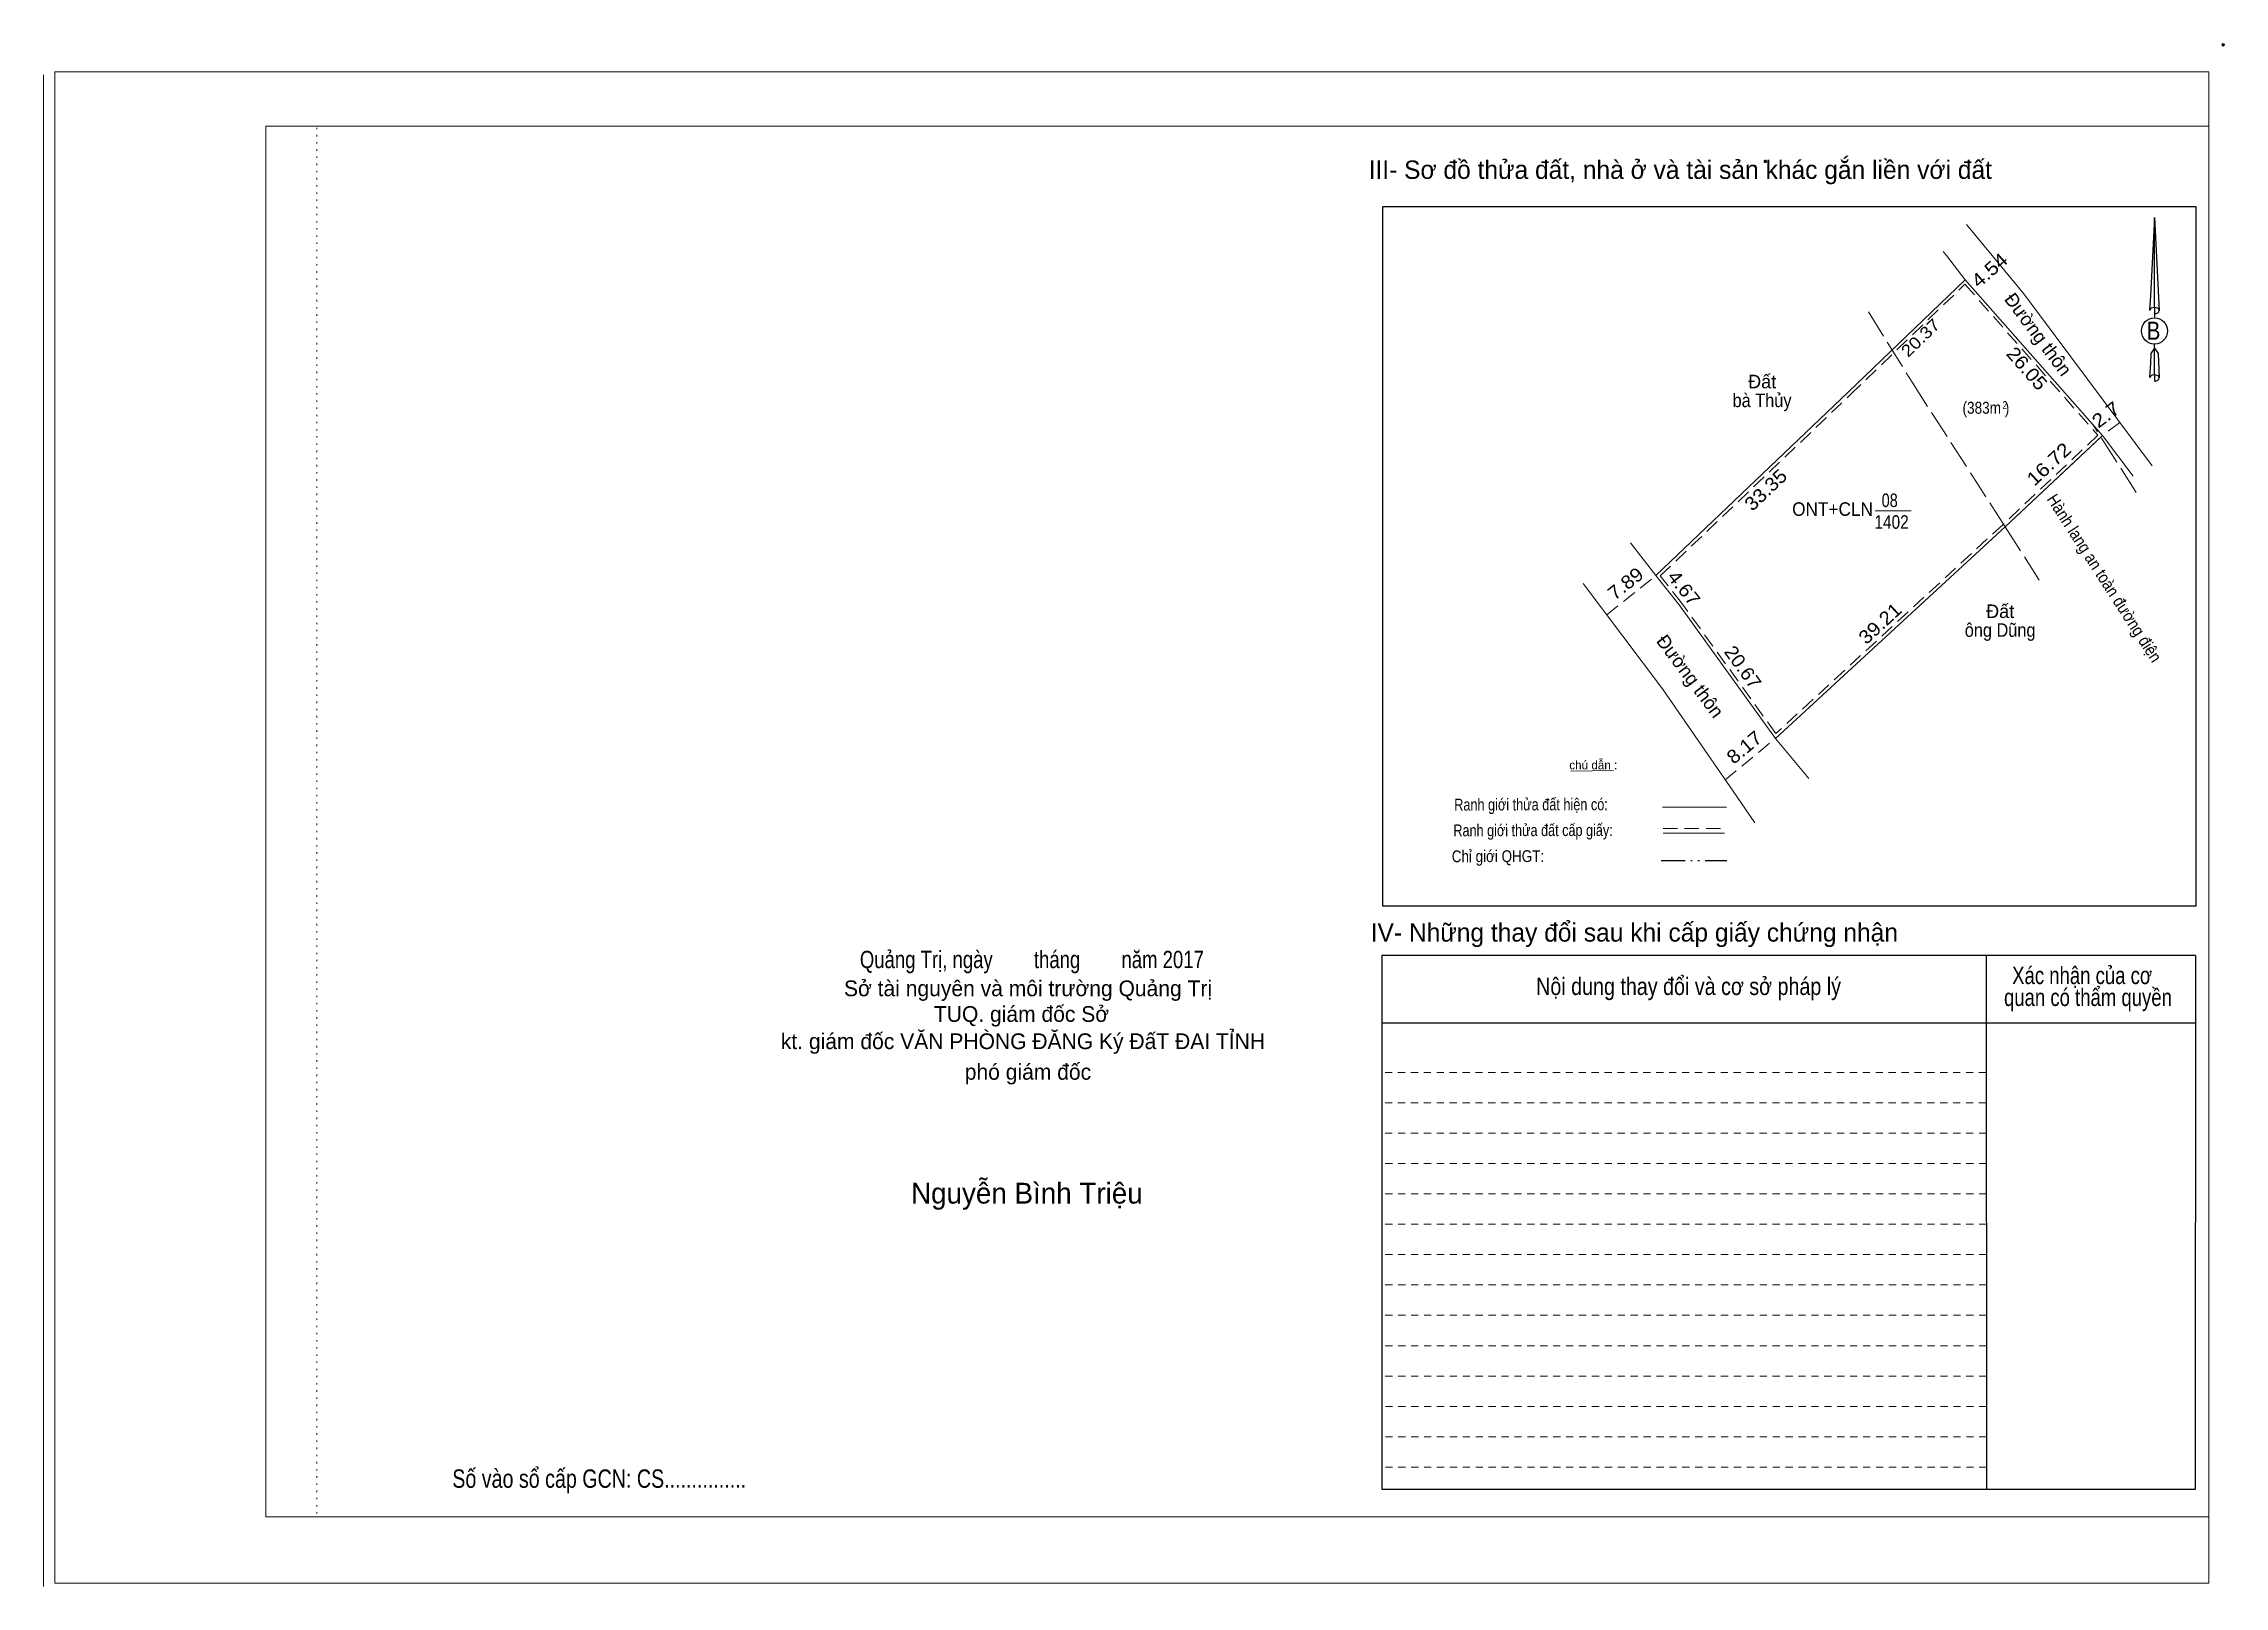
# Model space of a CAD drawing. Header units: metres. Extents: x 551114 to 552200, y 1840381 to 1841018.
# Drawn here: x 551348.1 to 551621.7, y 1840380.8 to 1840574.4 of the extents above; entities that cross this region are included whole.
import ezdxf
from ezdxf.enums import TextEntityAlignment as Align

# ---------------------------------------------------------------- set-up
doc = ezdxf.new("R2010")
doc.units = ezdxf.units.M
doc.header["$LTSCALE"] = 0.6
doc.header["$PDMODE"] = 32
doc.header["$PDSIZE"] = 0.3
for name, pattern in [('DASH_DOUBLE_DOT', [9.2, 5, -1.2, 0.3, -1.2, 0.3, -1.2]), ('DOTTED', [1.5, 0.3, -1.2]), ('LONG_DASHED', [7.5, 6, -1.5]), ('MEDIUM_DASHED', [4.5, 3, -1.5]), ('SHORT_DASHED', [2.7, 1.5, -1.2])]:
    doc.linetypes.add(name, pattern=pattern)
for name, color, linetype, lineweight in [('1', 7, 'Continuous', 13), ('18', 7, 'Continuous', 25), ('28', 7, 'SHORT_DASHED', 13), ('3', 7, 'MEDIUM_DASHED', 13), ('5', 7, 'Continuous', 13), ('55', 7, 'Continuous', 13), ('7', 7, 'Continuous', 13)]:
    doc.layers.add(name, color=color, linetype=linetype, lineweight=lineweight)
doc.layers.add('8', color=7, linetype='Continuous')
doc.layers.add('9', color=7, linetype='Continuous')

msp = doc.modelspace()

# ---------------------------------------------------------------- texts
at = {"layer": '18'}
for s, height, width, p in [('B', 2.276, 0.85, (551612.805, 1840537.24)), ('Quảng Trị, ngày        tháng        năm 2017', 2.173, 0.8, (551472.08, 1840458.4))]:
    msp.add_text(s, height=height, dxfattribs=dict(at, width=width)).set_placement(p, align=Align.CENTER)
msp.add_text('Sở tài nguyên và môi trường Quảng Trị', height=1.975, dxfattribs=at).set_placement((551471.6, 1840454.88), align=Align.CENTER)
at = {"layer": '28'}
for s, p in [('III- Sơ đồ thửa đất, nhà ở và tài sản khác gắn liền với đất', (551553.435, 1840557.43)), ('IV- Những thay đổi sau khi cấp giấy chứng nhận', (551547.67, 1840461.73))]:
    msp.add_text(s, height=2.305, dxfattribs=at).set_placement(p, align=Align.CENTER)
for s, width, p in [('Nội dung thay đổi và cơ sở pháp lý', 0.85, (551554.475, 1840455.03)), ('Xác nhận của cơ', 0.8, (551603.85, 1840456.4)), (' quan có thẩm quyền', 0.8, (551604.26, 1840453.65))]:
    msp.add_text(s, height=2.173, dxfattribs=dict(at, width=width)).set_placement(p, align=Align.CENTER)
at = {"layer": '3'}
for s, height, width, p in [('(383m )', 1.5, 0.85, (551591.78, 1840527.96)), ('2', 1, 0.75, (551594.155, 1840528.54))]:
    msp.add_text(s, height=height, dxfattribs=dict(at, width=width)).set_placement(p, align=Align.CENTER)
at = {"layer": '3', "width": 0.9}
msp.add_text('Hành lang an toàn đường điện', height=1.5, rotation=302.828, dxfattribs=at).set_placement((551606.0136, 1840506.9266), align=Align.CENTER)
at = {"layer": '55'}
msp.add_text('chú dẫn :', height=1.096, rotation=359.974, dxfattribs=at).set_placement((551542.5198, 1840483.3385), align=Align.CENTER)
for s, height, width, p in [('Ranh giới thửa đất hiện có:', 1.488, 0.8, (551534.7082, 1840478.1931)), ('Ranh giới thửa đất cấp giấy:', 1.482, 0.8, (551534.9633, 1840474.9639)), ('Chỉ giới QHGT:', 1.482, 0.85, (551530.5583, 1840471.7037))]:
    msp.add_text(s, height=height, rotation=0.135, dxfattribs=dict(at, width=width)).set_placement(p, align=Align.CENTER)
at = {"layer": '7'}
for s, height, rotation, width, p in [('4.54', 1.7, 41.34, 1.15, (551592.7886, 1840545.3283)), ('20.37', 1.5, 43.926, 1.15, (551584.0947, 1840536.9483)), ('26.05', 1.7, 311.374, 1.1, (551596.288, 1840533.0768)), ('2.7', 1.7, 36.912, 1.15, (551607.3495, 1840527.1689)), ('16.72', 1.7, 43.159, 1.15, (551600.2586, 1840521.0304)), ('33.35', 1.7, 43.603, 1.1, (551564.7388, 1840517.797)), ('7.89', 1.7, 38.671, 1.1, (551547.0989, 1840505.9858)), ('4.67', 1.7, 308.66, 1.1, (551553.2332, 1840505.556)), ('39.21', 1.7, 42.643, 1.1, (551579.0692, 1840501.0258)), ('20.67', 1.7, 305.766, 1.05, (551560.5951, 1840495.6618)), ('8.17', 1.7, 39.734, 1.1, (551562.0117, 1840485.4555))]:
    msp.add_text(s, height=height, rotation=rotation, dxfattribs=dict(at, width=width)).set_placement(p, align=Align.CENTER)
for p in [(551597.6547, 1840537.4134), (551553.9947, 1840494.5234)]:
    msp.add_text('Đường thôn', height=1.7, rotation=306.732, dxfattribs=at).set_placement(p, align=Align.CENTER)
for p in [(551563.705, 1840531.15), (551593.565, 1840502.33)]:
    msp.add_text('Đất', height=1.7, dxfattribs=at).set_placement(p, align=Align.CENTER)
for s, width, p in [('bà Thủy', 0.9, (551563.695, 1840528.79)), ('08', 0.8, (551579.71, 1840516.25)), ('ONT+CLN', 0.95, (551572.54, 1840515.15)), ('1402', 0.85, (551579.945, 1840513.53)), ('ông Dũng', 0.9, (551593.565, 1840499.97))]:
    msp.add_text(s, height=1.7, dxfattribs=dict(at, width=width)).set_placement(p, align=Align.CENTER)
at = {"layer": '8'}
for s, height, p in [('TUQ. giám đốc Sở', 1.975, (551470.78, 1840451.66)), ('kt. giám đốc VĂN PHÒNG ĐĂNG Ký ĐấT ĐAI TỈNH', 1.975, (551470.965, 1840448.24)), ('phó giám đốc', 1.975, (551471.59, 1840444.4)), ('Nguyễn Bình Triệu', 2.607, (551471.455, 1840428.86))]:
    msp.add_text(s, height=height, dxfattribs=at).set_placement(p, align=Align.CENTER)
at = {"layer": '9', "width": 0.8}
msp.add_text('Số vào sổ cấp GCN: CS...............', height=2.305, dxfattribs=at).set_placement((551417.795, 1840393.2), align=Align.CENTER)

# ---------------------------------------------------------------- linework, layer by layer
at = {"layer": '1'}
for p, q in [((551348.09, 1840570.47), (551348.09, 1840380.83)), ((551375.99, 1840564.03), (551619.75, 1840564.03)), ((551375.99, 1840564.03), (551375.99, 1840389.54)), ((551619.75, 1840564.03), (551619.75, 1840388.07)), ((551375.99, 1840389.54), (551619.75, 1840389.54))]:
    msp.add_line(p, q, dxfattribs=at)
at = {"layer": '1', "linetype": 'DOTTED'}
msp.add_line((551382.38, 1840563.84), (551382.38, 1840389.36), dxfattribs=at)
at = {"layer": '1'}
msp.add_lwpolyline([(551349.51, 1840381.24), (551619.75, 1840381.24), (551619.75, 1840570.88), (551349.51, 1840570.88)], close=True, dxfattribs=at)
msp.add_lwpolyline([(551385.86, 1840564.03), (551619.75, 1840564.03), (551619.75, 1840389.54), (551385.86, 1840389.54)], dxfattribs=at)
at = {"layer": '18'}
for p, q in [((551612.92, 1840552.57), (551613.53, 1840540.92)), ((551612.92, 1840552.57), (551613.53, 1840540.92)), ((551612.92, 1840552.57), (551613.53, 1840540.92)), ((551612.41, 1840542.75), (551612.32, 1840540.95)), ((551612.92, 1840541.32), (551612.92, 1840540.87)), ((551612.92, 1840540.87), (551612.92, 1840540.53)), ((551612.92, 1840540.53), (551612.92, 1840540.08)), ((551612.92, 1840540.53), (551612.92, 1840540.08)), ((551612.92, 1840540.53), (551612.92, 1840540.08)), ((551613.53, 1840540.92), (551613.53, 1840540.95)), ((551612.92, 1840536.17), (551612.92, 1840536.69)), ((551612.92, 1840536.17), (551612.92, 1840536.69)), ((551612.92, 1840536.17), (551612.92, 1840536.69)), ((551612.92, 1840536.17), (551613.38, 1840535.52)), ((551612.92, 1840536.17), (551613.38, 1840535.52)), ((551612.92, 1840536.17), (551613.38, 1840535.52)), ((551613.38, 1840535.52), (551613.53, 1840532.47)), ((551613.38, 1840535.52), (551613.53, 1840532.47)), ((551613.38, 1840535.52), (551613.53, 1840532.47)), ((551612.92, 1840532.87), (551612.92, 1840532.43)), ((551612.92, 1840532.43), (551612.92, 1840532.08)), ((551613.53, 1840532.47), (551613.53, 1840532.49))]:
    msp.add_line(p, q, dxfattribs=at)
for points in [[(551612.92, 1840541.32), (551612.92, 1840552.57), (551612.41, 1840542.75)], [(551612.92, 1840532.87), (551612.92, 1840536.17), (551612.49, 1840535.52), (551612.41, 1840534.29), (551612.32, 1840532.49)]]:
    msp.add_lwpolyline(points, dxfattribs=at)
msp.add_ellipse((551612.9264, 1840538.348), major_axis=(0, 1.6567), ratio=0.983453, dxfattribs=at)
for centre, start_param, end_param in [((551612.927, 1840540.9008), 1.57079633, 3.07445202), ((551612.927, 1840540.9008), 0.06714063, 1.57079633), ((551612.927, 1840540.9008), 4.71238898, 6.28318531), ((551612.927, 1840532.4455), 2.49106941, 3.07427841), ((551612.927, 1840532.4455), 1.57079633, 2.49106941), ((551612.927, 1840532.4455), 0.06714063, 1.57079633), ((551612.927, 1840532.4455), 4.71238898, 6.28318531)]:
    msp.add_ellipse(centre, major_axis=(0.5973, 0), ratio=0.655448, start_param=start_param, end_param=end_param, dxfattribs=at)
at = {"layer": '28', "linetype": 'Continuous', "lineweight": 25}
for p, q in [((551516.07, 1840553.94), (551516.07, 1840466.17)), ((551618.17, 1840466.17), (551516.07, 1840466.17)), ((551591.8, 1840459.99), (551591.85, 1840392.98)), ((551618.06, 1840459.99), (551618.02, 1840392.98)), ((551618.06, 1840451.48), (551515.98, 1840451.48)), ((551618.02, 1840392.98), (551515.98, 1840392.98))]:
    msp.add_line(p, q, dxfattribs=at)
at = {"layer": '28'}
for p, q in [((551591.81, 1840445.31), (551515.98, 1840445.31)), ((551591.81, 1840441.51), (551515.98, 1840441.51)), ((551591.82, 1840437.7), (551515.98, 1840437.7)), ((551591.83, 1840433.89), (551515.98, 1840433.89)), ((551591.83, 1840430.08), (551515.98, 1840430.08)), ((551591.83, 1840426.28), (551515.98, 1840426.28)), ((551591.83, 1840422.46), (551515.98, 1840422.46)), ((551591.84, 1840418.65), (551515.98, 1840418.65)), ((551591.84, 1840414.84), (551515.98, 1840414.84)), ((551591.84, 1840411.03), (551515.98, 1840411.03)), ((551591.84, 1840407.22), (551515.98, 1840407.22)), ((551591.85, 1840403.42), (551515.98, 1840403.42)), ((551591.85, 1840399.61), (551515.98, 1840399.61)), ((551591.85, 1840395.8), (551515.98, 1840395.8))]:
    msp.add_line(p, q, dxfattribs=at)
at = {"layer": '28', "linetype": 'Continuous', "lineweight": 25}
for points in [[(551618.17, 1840466.17), (551618.17, 1840553.94), (551516.07, 1840553.94)], [(551618.06, 1840459.99), (551515.98, 1840459.99), (551515.98, 1840392.98)]]:
    msp.add_lwpolyline(points, dxfattribs=at)
at = {"layer": '28'}
msp.add_point((551564.1, 1840559.62), dxfattribs=at)
at = {"layer": '3', "linetype": 'LONG_DASHED'}
msp.add_line((551610.63, 1840518.09), (551605.18, 1840526.62), dxfattribs=at)
msp.add_lwpolyline([(551577.04, 1840540.76), (551582.51, 1840531.91), (551594.2, 1840513.79), (551598.48, 1840507.06)], dxfattribs=at)
at = {"layer": '5', "linetype": 'DASH_DOUBLE_DOT', "lineweight": 25}
msp.add_line((551551.03, 1840471.9), (551559.26, 1840471.9), dxfattribs=at)
at = {"layer": '5'}
msp.add_point((551621.55, 1840574.25), dxfattribs=at)
at = {"layer": '55'}
for p, q in [((551539.72, 1840483.11), (551545.04, 1840483.18)), ((551551.21, 1840478.61), (551559.24, 1840478.61)), ((551551.28, 1840475.34), (551558.98, 1840475.34)), ((551551.28, 1840475.34), (551558.98, 1840475.34))]:
    msp.add_line(p, q, dxfattribs=at)
at = {"layer": '55', "linetype": 'MEDIUM_DASHED'}
msp.add_line((551551.27, 1840475.92), (551559.17, 1840475.92), dxfattribs=at)
at = {"layer": '7'}
for p, q in [((551589.35, 1840551.7), (551592.55, 1840547.82)), ((551586.82, 1840547.82), (551586.43, 1840548.32)), ((551589.18, 1840544.78), (551586.82, 1840547.82)), ((551592.55, 1840547.82), (551596.52, 1840543.01)), ((551606.4, 1840525.23), (551589.18, 1840544.78)), ((551596.52, 1840543.01), (551608.46, 1840527.01)), ((551596.52, 1840543.01), (551608.46, 1840527.01)), ((551596.52, 1840543.01), (551608.46, 1840527.01)), ((551596.52, 1840543.01), (551608.46, 1840527.01)), ((551606.4, 1840525.23), (551610.25, 1840520.11)), ((551612.62, 1840521.44), (551608.46, 1840527.01)), ((551577.9, 1840515.78), (551582.4, 1840515.78)), ((551550.36, 1840507.65), (551547.19, 1840511.76)), ((551565.36, 1840487.23), (551569.56, 1840482.18)), ((551560.52, 1840479.92), (551562.8, 1840476.62))]:
    msp.add_line(p, q, dxfattribs=at)
at = {"layer": '7', "linetype": 'MEDIUM_DASHED'}
for p, q in [((551608.57, 1840526.86), (551606.4, 1840525.23)), ((551544.2, 1840502.72), (551550.36, 1840507.65)), ((551559.08, 1840482.01), (551565.36, 1840487.23))]:
    msp.add_line(p, q, dxfattribs=at)
at = {"layer": '7'}
msp.add_lwpolyline([(551589.18, 1840544.78), (551606.4, 1840525.23), (551594.2, 1840513.79), (551565.36, 1840487.23), (551553.28, 1840504), (551550.36, 1840507.65), (551574.51, 1840530.65)], close=True, dxfattribs=at)
at = {"layer": '7', "linetype": 'MEDIUM_DASHED'}
msp.add_lwpolyline([(551589.15, 1840544.21), (551605.84, 1840525.26), (551593.93, 1840514.08), (551565.43, 1840487.83), (551553.6, 1840504.24), (551550.91, 1840507.61), (551574.79, 1840530.36)], close=True, dxfattribs=at)
at = {"layer": '7'}
for points in [[(551565.36, 1840487.23), (551594.2, 1840513.79), (551606.4, 1840525.23)], [(551594.2, 1840513.79), (551606.19, 1840525.03), (551606.4, 1840525.23)], [(551541.23, 1840506.65), (551551.19, 1840493.46), (551560.52, 1840479.92)], [(551550.36, 1840507.65), (551553.28, 1840504), (551565.36, 1840487.23)]]:
    msp.add_lwpolyline(points, dxfattribs=at)

msp.set_redraw_order([(e.dxf.handle, doc.entitydb.next_handle()) for e in msp.query("TEXT MTEXT ATTDEF DIMENSION ARC_DIMENSION")])  # texts and dimensions are drawn at this point

doc.saveas('drawing.dxf')
